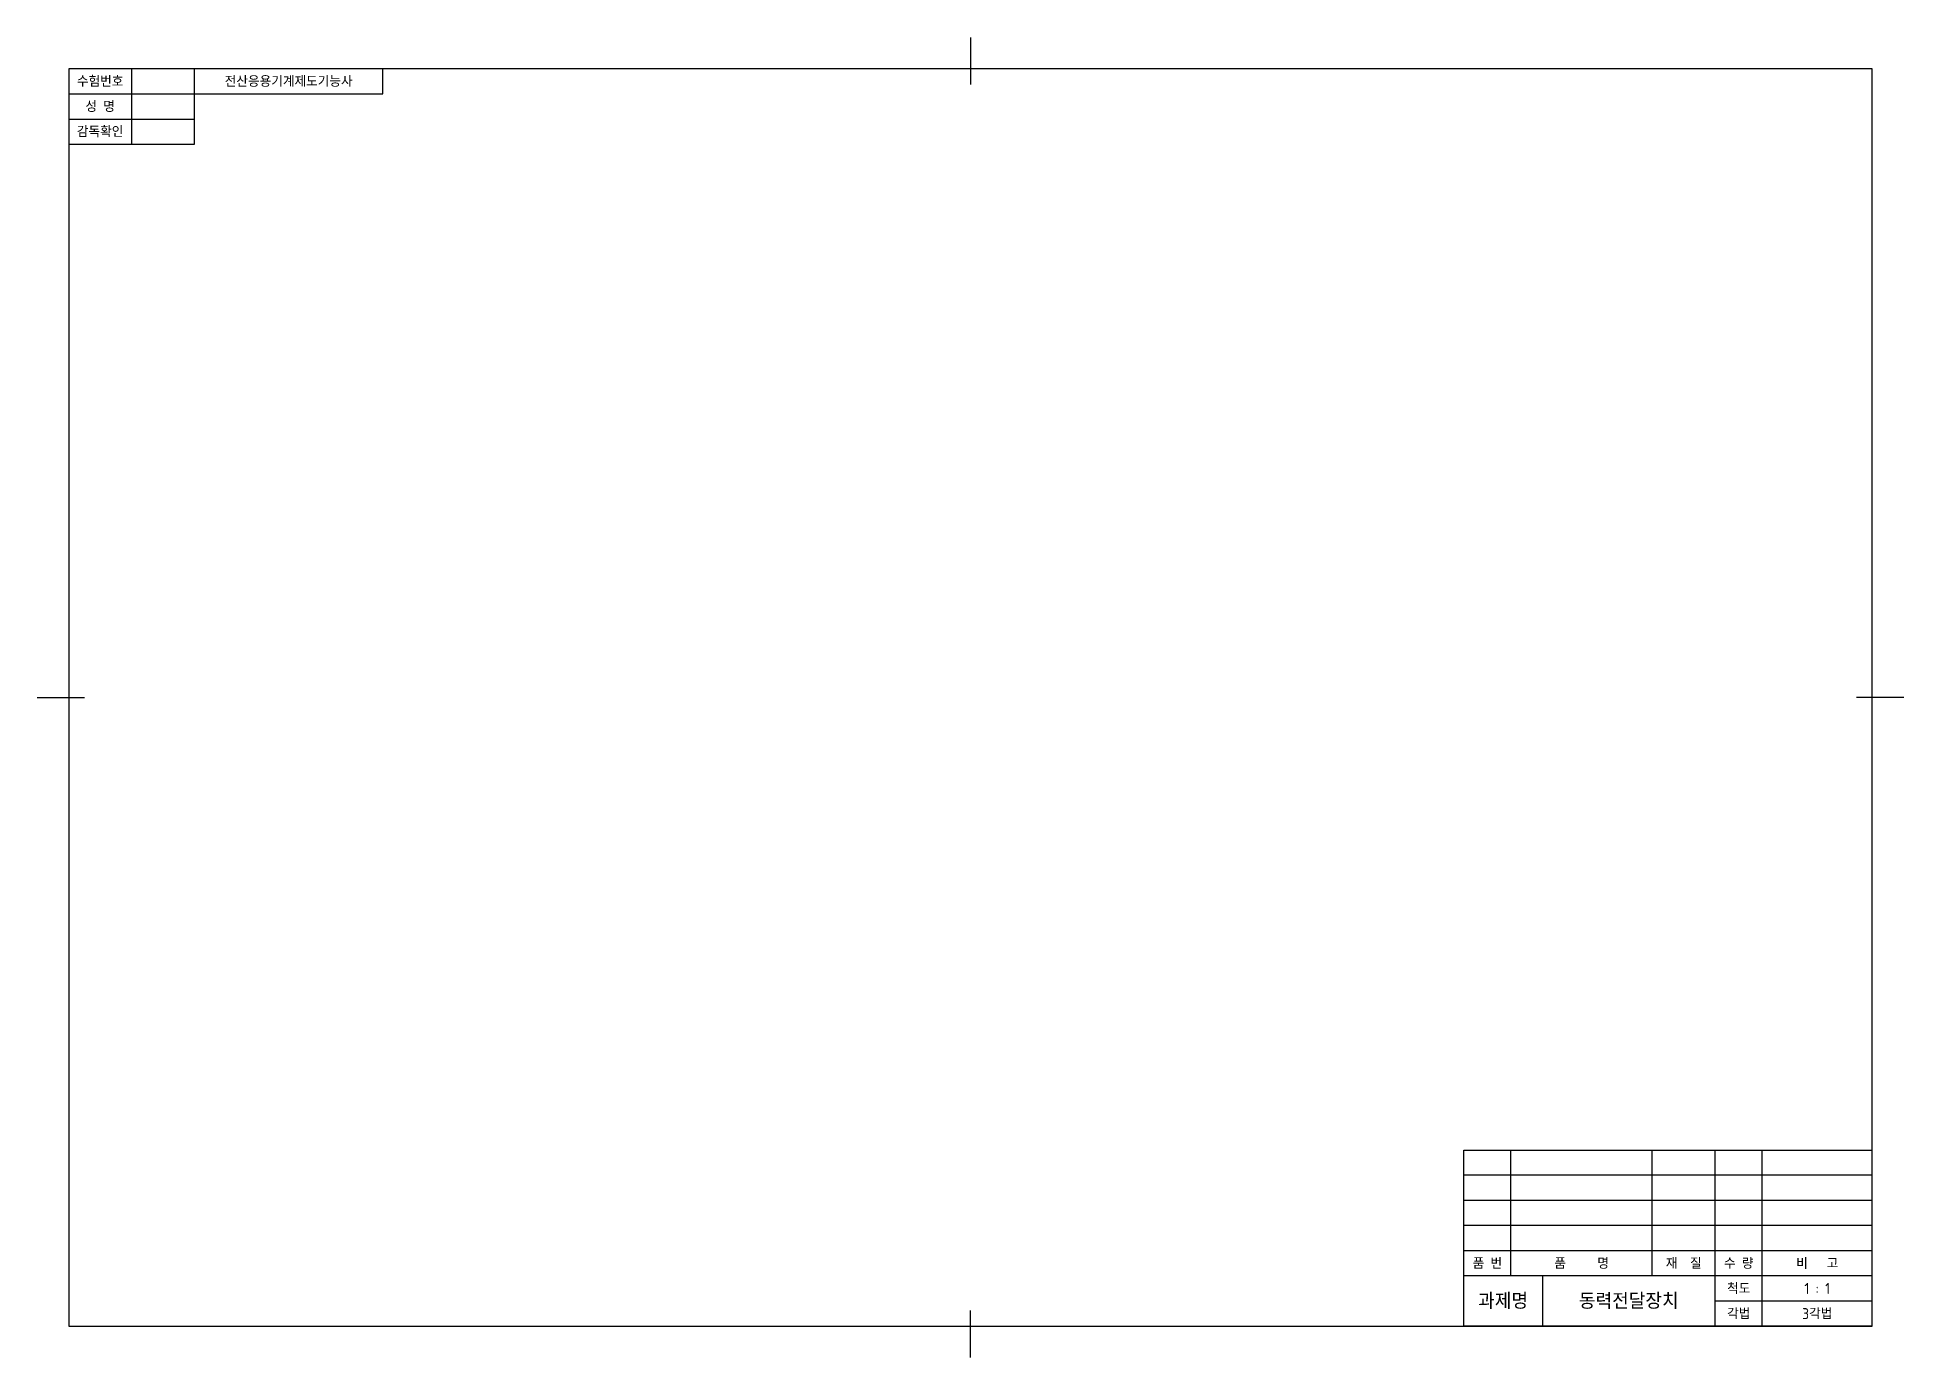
# Model space of a CAD drawing. Header units: millimetres. Extents: x 0 to 945, y 0 to 515.
# Drawn here: x 0 to 594, y 0 to 420 of the extents above; entities that cross this region are included whole.
import ezdxf

# ---------------------------------------------------------------- set-up
doc = ezdxf.new("R2010")
doc.units = ezdxf.units.MM
for name, color, linetype in [('문자', 2, 'Continuous'), ('외형선', 3, 'Continuous'), ('윤곽선', 4, 'Continuous')]:
    doc.layers.add(name, color=color, linetype=linetype)
doc.styles.get("Standard").update_dxf_attribs({"font": 'isocp.shx', "bigfont": 'whgtxt.shx'})

msp = doc.modelspace()

# ---------------------------------------------------------------- texts
at = {"layer": '문자', "attachment_point": 5}
for s, width, heights, insert, char_height in [('수험번호', 20, [0], (20, 406), 3.5), ('전산응용기계제도기능사', 54.84698, [0], (80, 406), 3.5), ('성 명', 20, [0], (20, 398), 3.5), ('감독확인', 20, [0], (20, 390), 3.5), ('품 번', 25, [0], (461.5, 30), 3.5), ('품     명', 38.9161, [0], (491.5, 30), 3.5), ('재  질', 25, [3.5], (524, 30), 3.5), ('수 량', 25, [0], (541.5, 30), 3.5), ('비   고', 25, [0], (566.5, 30), 3.5), ('척도', 25, [0], (541.5, 22), 3.5), ('과제명', 25, [0], (466.5, 18), 5), ('동력전달장치', 43.08887, [0], (506.5, 18), 5), ('1 : 1', 25, [0], (566.5, 22), 3.5), ('각법', 25, [0], (541.5, 14), 3.5), ('3각법', 25, [0], (566.5, 14), 3.5)]:
    msp.add_mtext_dynamic_manual_height_columns(s, width=width, gutter_width=12.5, heights=heights, dxfattribs=dict(at, insert=insert, char_height=char_height))

# ---------------------------------------------------------------- linework, layer by layer
at = {"layer": '외형선'}
for p, q in [((297, 420), (297, 405)), ((30, 410), (30, 386)), ((50, 386), (50, 410)), ((110, 402), (110, 410)), ((10, 402), (50, 402)), ((50, 402), (110, 402)), ((10, 394), (50, 394)), ((10, 386), (50, 386)), ((0, 210), (15, 210)), ((594, 210), (579, 210)), ((454, 66), (584, 66)), ((454, 10), (454, 66)), ((469, 26), (469, 66)), ((514, 26), (514, 66)), ((534, 10), (534, 66)), ((549, 10), (549, 66)), ((584, 58), (454, 58)), ((584, 50), (454, 50)), ((584, 42), (454, 42)), ((584, 34), (454, 34)), ((584, 26), (454, 26)), ((479, 26), (479, 10)), ((584, 18), (534, 18)), ((297, 0), (297, 15)), ((584, 10), (454, 10))]:
    msp.add_line(p, q, dxfattribs=at)
at = {"layer": '윤곽선'}
msp.add_lwpolyline([(10, 10), (584, 10), (584, 410), (10, 410)], close=True, dxfattribs=at)

msp.set_redraw_order([(e.dxf.handle, doc.entitydb.next_handle()) for e in msp.query("TEXT MTEXT ATTDEF DIMENSION ARC_DIMENSION")])  # texts and dimensions are drawn at this point

doc.saveas('drawing.dxf')
